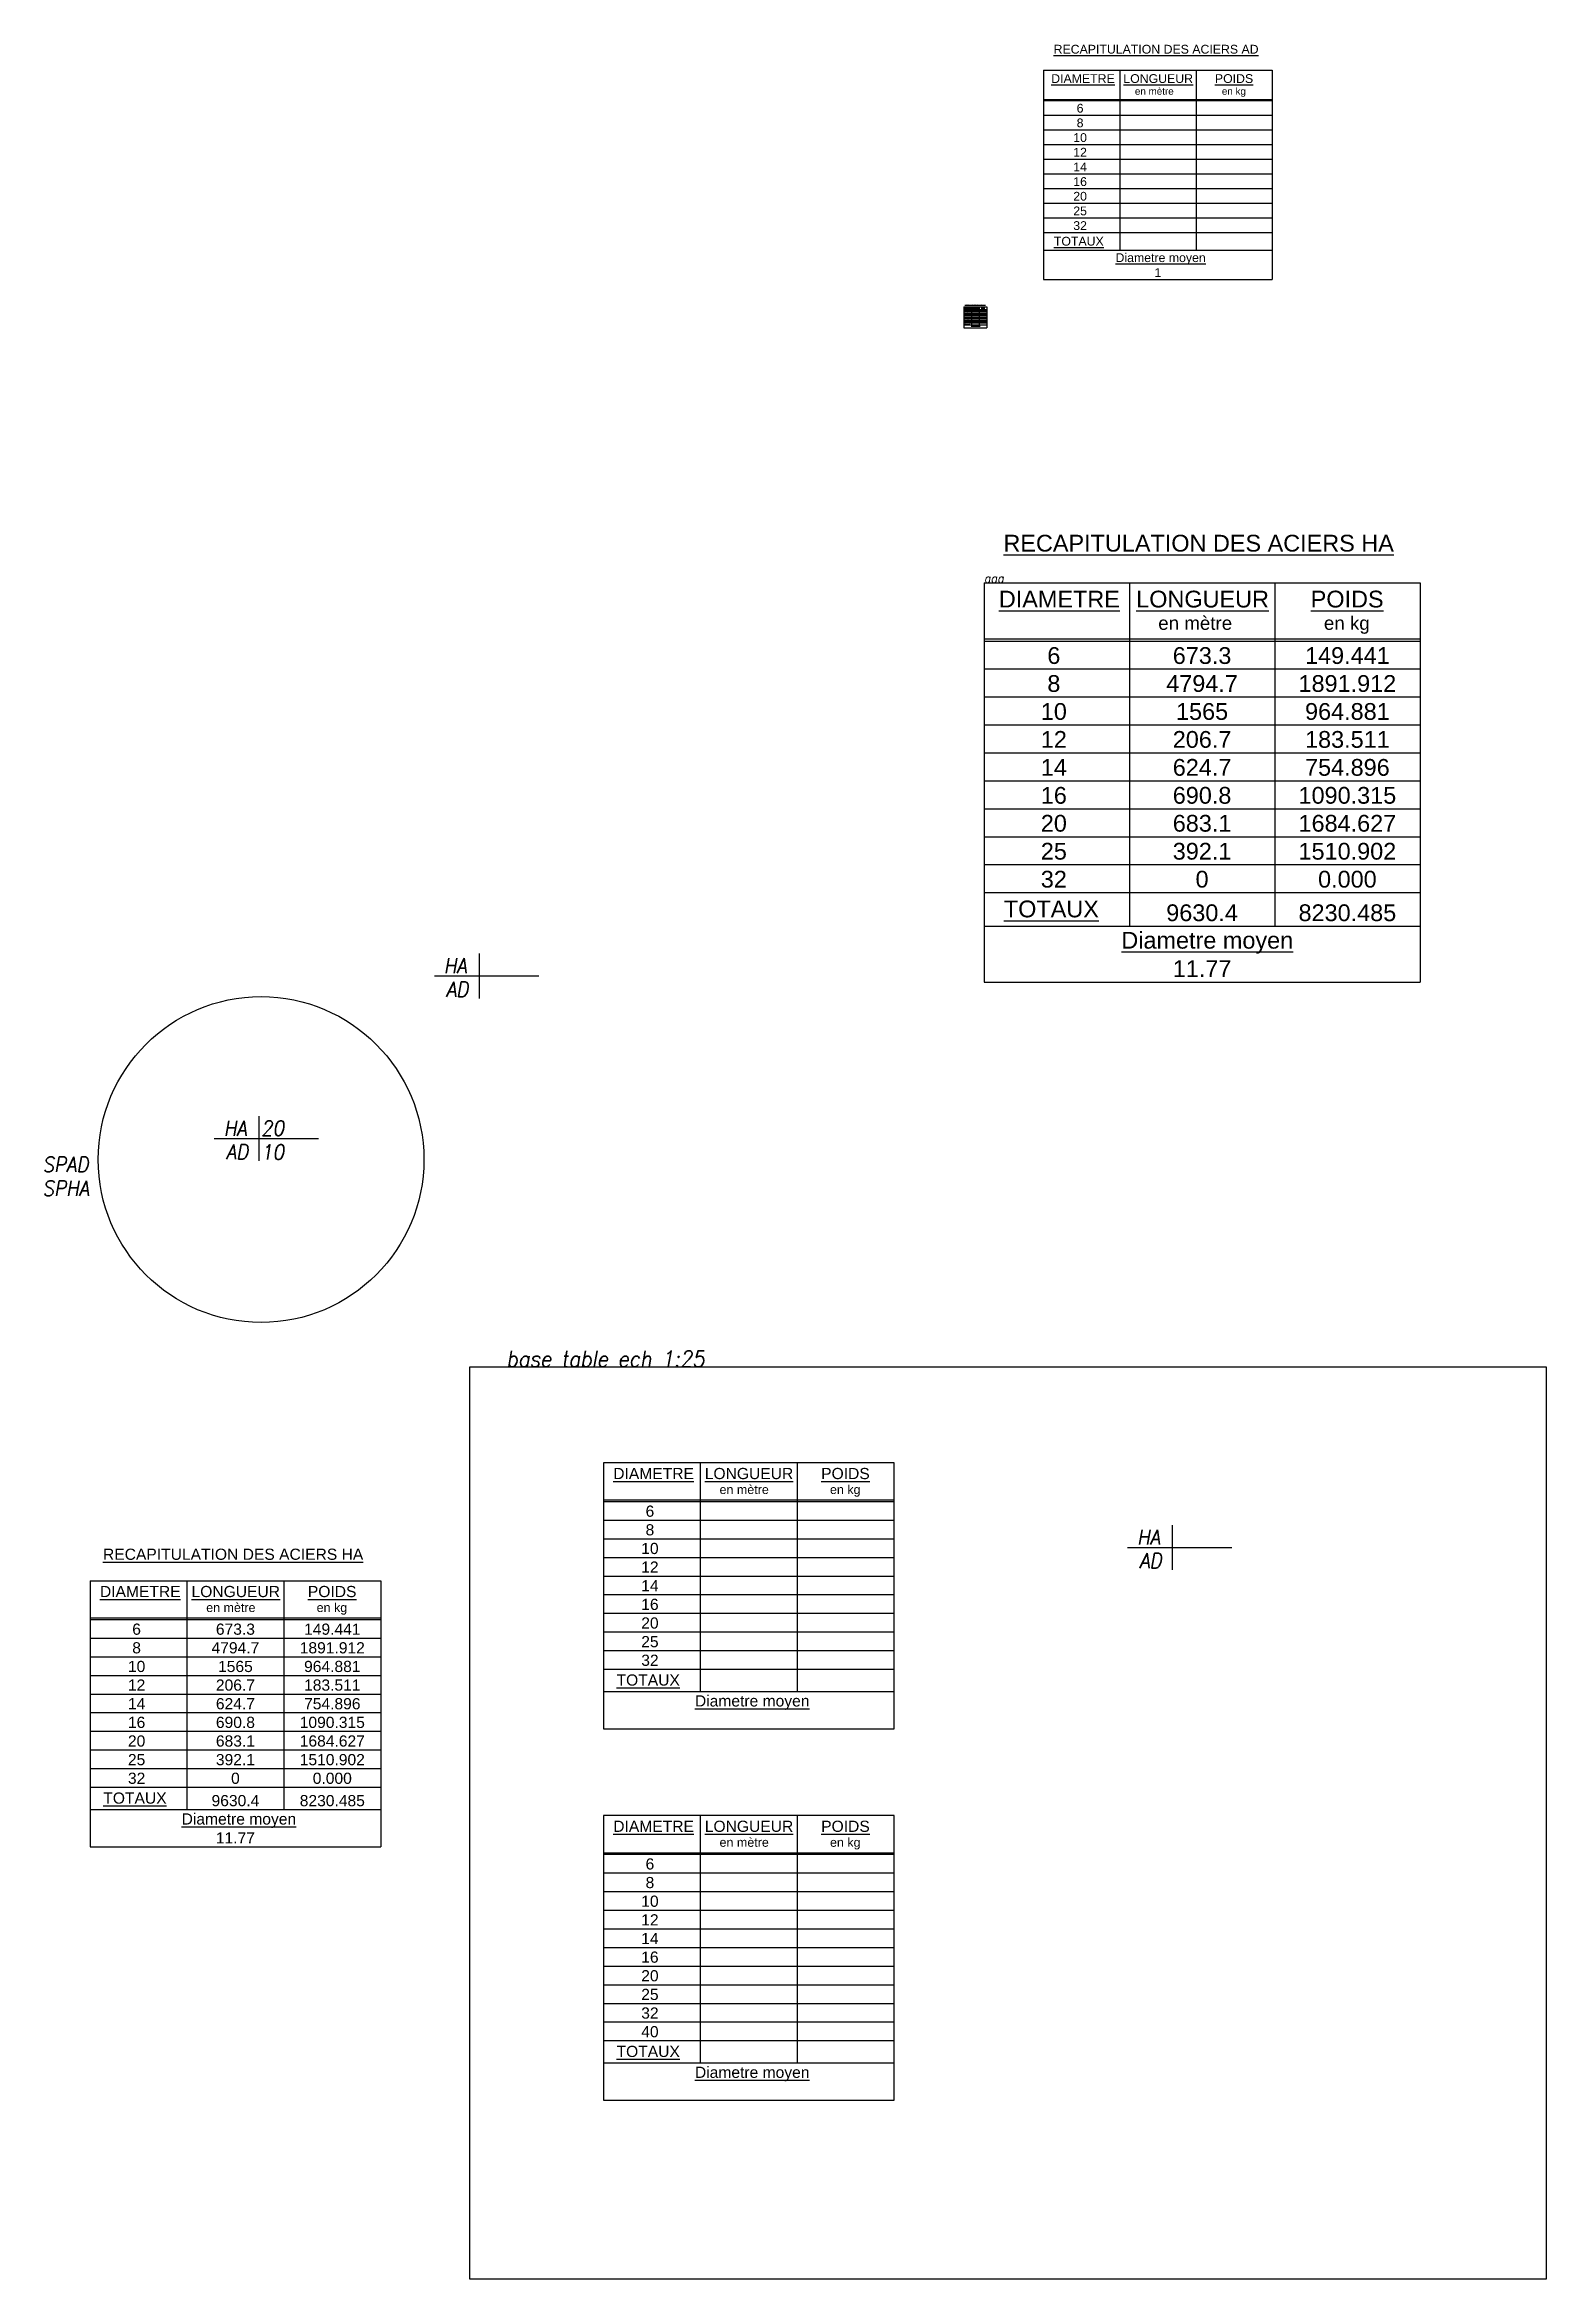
# Model space of a CAD drawing. Extents: x -12912 to 27386, y 1818 to 8189.
# Drawn here: x -11440 to -10433, y 1818 to 3317 of the extents above; entities that cross this region are included whole.
import ezdxf
from ezdxf.enums import TextEntityAlignment as Align

# ---------------------------------------------------------------- set-up
doc = ezdxf.new("R2010")
doc.units = 0
doc.header["$MEASUREMENT"] = 0
doc.layers.get('0').update_dxf_attribs({"linetype": 'CONTINUOUS'})
doc.layers.add('STR_TXT', color=102, linetype='CONTINUOUS')
doc.styles.add('Table', font='ARIAL.TTF')
doc.styles.add('Tableau', font='romans.shx', dxfattribs={"width": 0.9, "oblique": 10})

msp = doc.modelspace()

# ---------------------------------------------------------------- texts
at = {"layer": 'STR_TXT', "color": 7, "linetype": 'Continuous', "style": 'Tableau', "oblique": 10, "width": 0.9}
for s, height, p in [('aaa', 6, (-10810.128, 2956.098)), ('base table ech 1:25', 10.71357, (-11130.739, 2430.322))]:
    msp.add_text(s, height=height, dxfattribs=at).set_placement(p)
for tag, p in [('SPAD', (-11441.843, 2561.047)), ('SPHA', (-11441.843, 2545.047))]:
    msp.add_attdef(tag, p, '', height=10, dxfattribs=at)

# ---------------------------------------------------------------- blocks, each defined once
blk = doc.blocks.new('Smallsp')
at = {"layer": 'STR_TXT', "linetype": 'Continuous'}
for points in [[(0, 15), (0, -15)], [(-30, 0), (40, 0)]]:
    blk.add_lwpolyline(points, dxfattribs=at)
at = {"layer": 'STR_TXT', "linetype": 'Continuous', "style": 'Tableau', "oblique": 10, "width": 0.9}
for s, p in [('HA', (-23.6, 1.9)), ('AD', (-22.2, -13.9))]:
    blk.add_text(s, height=10, dxfattribs=at).set_placement(p)
for tag, p in [('SPAD', (1.4, 1.9)), ('SPHA', (1.4, -14.1))]:
    blk.add_attdef(tag, p, '', height=10, dxfattribs=at)
blk = doc.blocks.new('bartable')
at = {"layer": 'STR_TXT', "lineweight": 30}
for points in [[(0, 0), (390, 0)], [(0, 0), (0, -357)], [(390, 0), (390, -357)], [(0, -50), (390, -50)], [(0, -52), (390, -52)], [(0, -277), (390, -277)], [(0, -307), (390, -307)], [(0, -357), (390, -357)]]:
    blk.add_lwpolyline(points, dxfattribs=at)
at = {"layer": 'STR_TXT'}
for points in [[(130, 0), (130, -307)], [(260, 0), (260, -307)], [(0, -77), (390, -77)], [(0, -102), (390, -102)], [(0, -127), (390, -127)], [(0, -152), (390, -152)], [(0, -177), (390, -177)], [(0, -202), (390, -202)], [(0, -227), (390, -227)], [(0, -252), (390, -252)]]:
    blk.add_lwpolyline(points, dxfattribs=at)
at = {"layer": 'STR_TXT', "style": 'Table'}
for s, height, p in [('%%URECAPITULATION DES ACIERS HA', 15, (17.3, 28)), ('%%UDIAMETRE', 15, (13.2, -22)), ('%%ULONGUEUR', 15, (136.1, -22)), ('%%UPOIDS', 15, (292.2, -22)), ('en mètre', 12, (155.8, -42)), ('en kg', 12, (304, -42)), ('%%UTOTAUX', 15, (17.7, -299.1)), ('%%UDiametre moyen', 15, (122.8, -327.1))]:
    blk.add_text(s, height=height, dxfattribs=at).set_placement(p)
for s, p in [('6', (62.4, -77)), ('8', (62.4, -102)), ('10', (62.4, -127)), ('12', (62.4, -152)), ('14', (62.4, -177)), ('16', (62.4, -202)), ('20', (62.4, -227)), ('25', (62.4, -252)), ('32', (62.4, -277))]:
    blk.add_text(s, height=15, dxfattribs=at).set_placement(p, align=Align.BOTTOM_CENTER)
for tag, p in [('L6', (195, -77)), ('P6', (325, -77)), ('L8', (195, -102)), ('P8', (325, -102)), ('L10', (195, -127)), ('P10', (325, -127)), ('L12', (195, -152)), ('P12', (325, -152)), ('L14', (195, -177)), ('P14', (325, -177)), ('L16', (195, -202)), ('P16', (325, -202)), ('L20', (195, -227)), ('P20', (325, -227)), ('L25', (195, -252)), ('P25', (325, -252)), ('L32', (195, -277)), ('P32', (325, -277)), ('LTOT', (195, -307)), ('PTOT', (325, -307)), ('DAVG', (195, -357))]:
    blk.add_attdef(tag, text='', height=15, dxfattribs=at).set_placement(p, align=Align.BOTTOM_CENTER)
blk = doc.blocks.new('ADtable')
at = {"lineweight": 30}
for points in [[(0, 0), (390, 0)], [(0, 0), (0, -357)], [(390, 0), (390, -357)], [(0, -50), (390, -50)], [(0, -52), (390, -52)], [(0, -277), (390, -277)], [(0, -307), (390, -307)], [(0, -357), (390, -357)]]:
    blk.add_lwpolyline(points, dxfattribs=at)
for points in [[(130, 0), (130, -307)], [(260, 0), (260, -307)], [(0, -77), (390, -77)], [(0, -102), (390, -102)], [(0, -127), (390, -127)], [(0, -152), (390, -152)], [(0, -177), (390, -177)], [(0, -202), (390, -202)], [(0, -227), (390, -227)], [(0, -252), (390, -252)]]:
    blk.add_lwpolyline(points)
at = {"style": 'Table'}
for s, height, p in [('%%URECAPITULATION DES ACIERS AD', 15, (17.3, 28)), ('%%UDIAMETRE', 15, (13.2, -22)), ('%%ULONGUEUR', 15, (136.1, -22)), ('en mètre', 12, (155.8, -42)), ('%%UPOIDS', 15, (292.2, -22)), ('en kg', 12, (304, -42)), ('%%UTOTAUX', 15, (17.7, -299.1)), ('%%UDiametre moyen', 15, (122.8, -327.1))]:
    blk.add_text(s, height=height, dxfattribs=at).set_placement(p)
for s, p in [('6', (62.4, -77)), ('10', (62.4, -127)), ('8', (62.4, -102)), ('12', (62.4, -152)), ('14', (62.4, -177)), ('16', (62.4, -202)), ('20', (62.4, -227)), ('32', (62.4, -277)), ('25', (62.4, -252))]:
    blk.add_text(s, height=15, dxfattribs=at).set_placement(p, align=Align.BOTTOM_CENTER)
for tag, p in [('L6', (195, -77)), ('P6', (325, -77)), ('L10', (195, -127)), ('L8', (195, -102)), ('P10', (325, -127)), ('P8', (325, -102)), ('L12', (195, -152)), ('P12', (325, -152)), ('L14', (195, -177)), ('L16', (195, -202)), ('P14', (325, -177)), ('P16', (325, -202)), ('L20', (195, -227)), ('P20', (325, -227)), ('L25', (195, -252)), ('L32', (195, -277)), ('P25', (325, -252)), ('P32', (325, -277)), ('LTOT', (195, -307)), ('PTOT', (325, -307)), ('DAVG', (195, -357))]:
    blk.add_attdef(tag, text='', height=15, dxfattribs=at).set_placement(p, align=Align.BOTTOM_CENTER)
blk = doc.blocks.new('BaseBarTable')
at = {"lineweight": 30}
blk.add_lwpolyline([(195, -178.5), (195, 0), (0, 0), (0, -178.5)], close=True, dxfattribs=at)
for points in [[(65, 0), (65, -153.5)], [(130, 0), (130, -153.5)], [(0, -38.5), (195, -38.5)], [(0, -51), (195, -51)], [(0, -63.5), (195, -63.5)], [(0, -76), (195, -76)], [(0, -88.5), (195, -88.5)], [(0, -101), (195, -101)], [(0, -113.5), (195, -113.5)], [(0, -126), (195, -126)]]:
    blk.add_lwpolyline(points)
for points in [[(0, -25), (195, -25)], [(0, -26), (195, -26)], [(0, -138.5), (195, -138.5)], [(0, -153.5), (195, -153.5)]]:
    blk.add_lwpolyline(points, dxfattribs=at)
at = {"style": 'Table'}
for s, height, p in [('%%UDIAMETRE', 7.5, (6.6, -11)), ('%%ULONGUEUR', 7.5, (68, -11)), ('en mètre', 6, (77.9, -21)), ('%%UPOIDS', 7.5, (146.1, -11)), ('en kg', 6, (152, -21)), ('%%UTOTAUX', 7.5, (8.8, -149.5)), ('%%UDiametre moyen', 7.5, (61.4, -163.5))]:
    blk.add_text(s, height=height, dxfattribs=at).set_placement(p)
for s, p in [('6', (31.2, -38.5)), ('8', (31.2, -51)), ('10', (31.2, -63.5)), ('12', (31.2, -76)), ('14', (31.2, -88.5)), ('20', (31.2, -113.5)), ('16', (31.2, -101)), ('25', (31.2, -126)), ('32', (31.2, -138.5))]:
    blk.add_text(s, height=7.5, dxfattribs=at).set_placement(p, align=Align.BOTTOM_CENTER)
blk = doc.blocks.new('BaseBarTable2')
at = {"lineweight": 30}
blk.add_lwpolyline([(195, -191), (195, 0), (0, 0), (0, -191)], close=True, dxfattribs=at)
for points in [[(65, 0), (65, -166)], [(130, 0), (130, -166)], [(0, -38.5), (195, -38.5)], [(0, -51), (195, -51)], [(0, -63.5), (195, -63.5)], [(0, -76), (195, -76)], [(0, -88.5), (195, -88.5)], [(0, -101), (195, -101)], [(0, -113.5), (195, -113.5)], [(0, -126), (195, -126)], [(0, -138.5), (195, -138.5)]]:
    blk.add_lwpolyline(points)
for points in [[(0, -25), (195, -25)], [(0, -26), (195, -26)], [(0, -151), (195, -151)], [(0, -166), (195, -166)]]:
    blk.add_lwpolyline(points, dxfattribs=at)
at = {"style": 'Table'}
for s, height, p in [('%%UDIAMETRE', 7.5, (6.6, -11)), ('%%ULONGUEUR', 7.5, (68, -11)), ('en mètre', 6, (77.9, -21)), ('%%UPOIDS', 7.5, (146.1, -11)), ('en kg', 6, (152, -21)), ('%%UTOTAUX', 7.5, (8.8, -162)), ('%%UDiametre moyen', 7.5, (61.4, -176))]:
    blk.add_text(s, height=height, dxfattribs=at).set_placement(p)
for s, p in [('6', (31.2, -38.5)), ('8', (31.2, -51)), ('10', (31.2, -63.5)), ('12', (31.2, -76)), ('14', (31.2, -88.5)), ('20', (31.2, -113.5)), ('16', (31.2, -101)), ('25', (31.2, -126)), ('32', (31.2, -138.5)), ('40', (31.2, -151))]:
    blk.add_text(s, height=7.5, dxfattribs=at).set_placement(p, align=Align.BOTTOM_CENTER)

# ---------------------------------------------------------------- linework, layer by layer
at = {"layer": 'STR_TXT', "color": 7, "linetype": 'Continuous'}
msp.add_lwpolyline([(-11155.188, 2430.322), (-10432.895, 2430.322), (-10432.895, 1818.281), (-11155.188, 1818.281)], close=True, dxfattribs=at)
msp.add_circle((-11295.259, 2569.303), 109.27, dxfattribs=at)

# ---------------------------------------------------------------- block references
for p, xscale, yscale, zscale in [((-10770.282, 3300.037), 0.3937007874015748, 0.3937007874015748, 0.3937007874015748), ((-10823.655, 3141.309), 0.03937007874015748, 0.03937007874015748, 0.03937007874015748)]:
    msp.add_blockref('ADtable', p, dxfattribs=dict(at, xscale=xscale, yscale=yscale, zscale=zscale)).add_auto_attribs({'DAVG': '1'})
at = {"layer": 'STR_TXT'}
for p, xscale, yscale, zscale in [((-10810.128, 2956.098), 0.75, 0.75, 0.75), ((-11409.952, 2286.838), 0.5, 0.5, 0.5)]:
    msp.add_blockref('bartable', p, dxfattribs=dict(at, xscale=xscale, yscale=yscale, zscale=zscale)).add_auto_attribs({'DAVG': '11.77', 'PTOT': '8230.485', 'P32': '0.000', 'P25': '1510.902', 'P20': '1684.627', 'P16': '1090.315', 'P14': '754.896', 'P12': '183.511', 'P10': '964.881', 'P8': '1891.912', 'P6': '149.441', 'LTOT': '9630.4', 'L32': '0', 'L25': '392.1', 'L20': '683.1', 'L16': '690.8', 'L14': '624.7', 'L12': '206.7', 'L10': '1565', 'L8': '4794.7', 'L6': '673.3'})
at = {"layer": 'STR_TXT', "color": 7, "linetype": 'Continuous'}
for p in [(-11148.986, 2692.422), (-10683.839, 2309.17)]:
    msp.add_blockref('Smallsp', p, dxfattribs=at)
msp.add_blockref('Smallsp', (-11296.661, 2583.41), dxfattribs=at).add_auto_attribs({'SPHA': '10', 'SPAD': '20'})
at = {"layer": 'STR_TXT', "linetype": 'Continuous'}
for name, p in [('BaseBarTable', (-11065.54, 2365.977)), ('BaseBarTable2', (-11065.54, 2129.379))]:
    msp.add_blockref(name, p, dxfattribs=at)

msp.set_redraw_order([(e.dxf.handle, doc.entitydb.next_handle()) for e in msp.query("TEXT MTEXT ATTDEF DIMENSION ARC_DIMENSION")])  # texts and dimensions are drawn at this point

doc.saveas('drawing.dxf')
